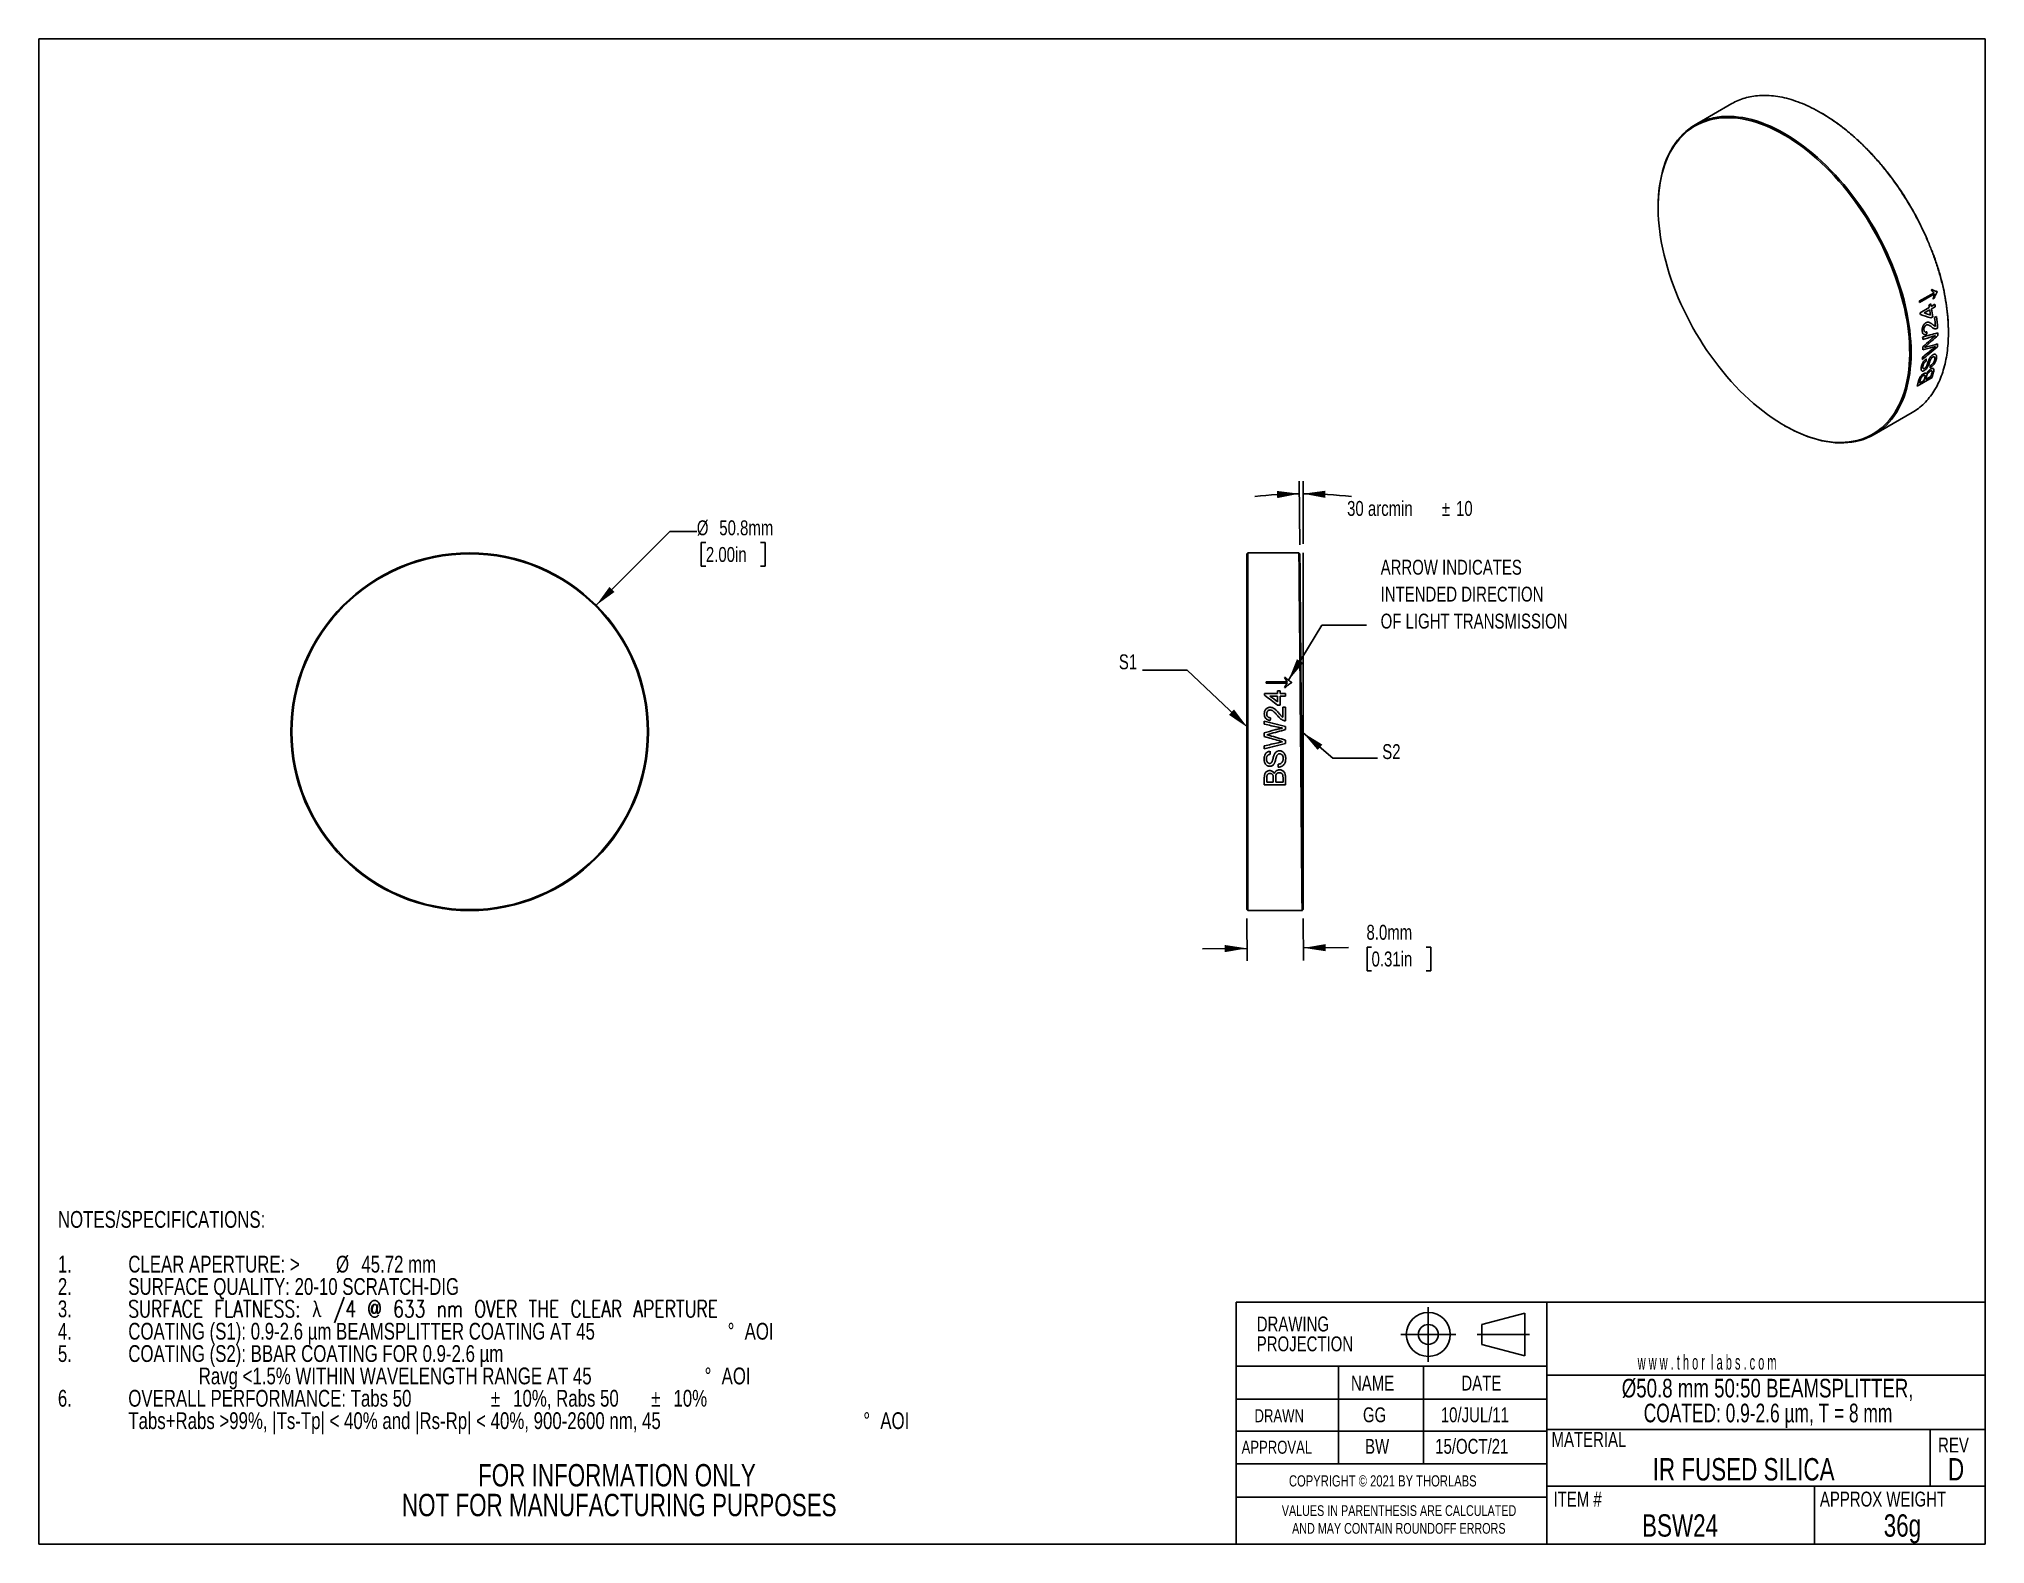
# Model space of a CAD drawing. Extents: x 2 to 278, y 1 to 215.
import ezdxf

# ---------------------------------------------------------------- set-up
doc = ezdxf.new("R2010")
doc.units = 0
doc.header["$PDSIZE"] = -1
doc.linetypes.add('SLD-CENTER', pattern=[19.05, 15.24, -1.27, 1.27, -1.27])
doc.linetypes.add('SLD-SOLID', pattern=[0])
doc.layers.get('0').update_dxf_attribs({"linetype": 'CONTINUOUS'})
doc.layers.add('ARROW', color=7, linetype='SLD-SOLID')
doc.styles.add('SLDTEXTSTYLE0', font='TXT', dxfattribs={"width": 0.75})
doc.styles.add('SLDTEXTSTYLE1', font='TXT', dxfattribs={"width": 0.75, "bigfont": 'bigfont'})
doc.styles.add('SLDTEXTSTYLE2', font='TXT', dxfattribs={"width": 0.5525})
doc.styles.add('SLDTEXTSTYLE3', font='TXT', dxfattribs={"width": 0.696429})
doc.dimstyles.new('SLDDIMSTYLE0', dxfattribs={"dimtxt": 2.116667, "dimasz": 3.175, "dimexe": 0, "dimexo": 0.0625, "dimgap": 0.529167, "dimtad": 0, "dimtih": 1, "dimtoh": 1, "dimdec": 1, "dimrnd": 1e-09, "dimzin": 12, "dimtxsty": 'SLDTEXTSTYLE0', "dimsah": 1, "dimcen": 0, "dimazin": 3, "dimtfac": 1, "dimtdec": 1, "dimtofl": 0, "dimtmove": 0, "dimatfit": 3, "dimtolj": 1, "dimtzin": 12})
doc.dimstyles.new('SLDDIMSTYLE1', dxfattribs={"dimtxt": 2.116667, "dimasz": 3.175, "dimexe": 0, "dimexo": 0.0625, "dimgap": 0.529167, "dimtad": 0, "dimtih": 1, "dimtoh": 1, "dimdec": 4, "dimzin": 12, "dimtxsty": 'SLDTEXTSTYLE0', "dimsah": 1, "dimcen": 0.09, "dimazin": 3, "dimtfac": 1, "dimtdec": 0, "dimtofl": 0, "dimtmove": 0, "dimatfit": 3, "dimtolj": 1, "dimtzin": 12})
doc.dimstyles.new('SLDDIMSTYLE2', dxfattribs={"dimtxt": 2.116667, "dimasz": 3.175, "dimexe": 0, "dimexo": 0.0625, "dimgap": 0.529167, "dimtad": 0, "dimtih": 1, "dimtoh": 1, "dimdec": 1, "dimrnd": 1e-09, "dimzin": 4, "dimtxsty": 'SLDTEXTSTYLE0', "dimsah": 1, "dimcen": 0.09, "dimazin": 3, "dimtfac": 1, "dimtdec": 1, "dimtmove": 0, "dimatfit": 3, "dimtolj": 1, "dimtzin": 12})
doc.dimstyles.new('SLDDIMSTYLE3', dxfattribs={"dimtxt": 0.18, "dimasz": 3.175, "dimexe": 0, "dimexo": 0.0625, "dimgap": 0, "dimtad": 0, "dimtih": 1, "dimtoh": 1, "dimdec": 0, "dimrnd": 1e-09, "dimzin": 0, "dimtxsty": 'STANDARD', "dimsah": 1, "dimcen": 0.09, "dimazin": 3, "dimtfac": 3.175, "dimtdec": 0, "dimtofl": 0, "dimtmove": 0, "dimatfit": 3, "dimtolj": 1, "dimtzin": 0})

msp = doc.modelspace()

# ---------------------------------------------------------------- texts
at = {"color": 7, "linetype": 'CONTINUOUS'}
for s, insert, char_height, attachment_point, style in [('w w w . t h o r  l a b s . c o m', (228.64586, 27.79575), 2.1166667, 1, 'SLDTEXTSTYLE2'), ('NAME', (187.92736, 24.82214), 2.116667, 1, 'SLDTEXTSTYLE0'), ('DATE', (203.61451, 24.82214), 2.116667, 1, 'SLDTEXTSTYLE0'), ('DRAWN', (174.23095, 20.05455), 1.852083, 1, 'SLDTEXTSTYLE0'), ('MATERIAL', (216.41998, 16.82432), 2.116667, 1, 'SLDTEXTSTYLE0'), ('APPROVAL', (172.39601, 15.57872), 1.852083, 1, 'SLDTEXTSTYLE0'), ('REV', (271.32169, 16.02377), 2.116667, 1, 'SLDTEXTSTYLE0'), ('IR FUSED SILICA', (243.69739, 13.11253), 3.175, 2, 'SLDTEXTSTYLE0'), ('D', (273.86573, 13.11253), 3.175, 2, 'SLDTEXTSTYLE0'), ('COPYRIGHT © 2021 BY THORLABS', (179.11748, 10.66806), 1.5875, 1, 'SLDTEXTSTYLE0'), ('ITEM #', (216.7004, 8.34948), 2.116667, 1, 'SLDTEXTSTYLE0'), ('APPROX WEIGHT', (254.5318, 8.34948), 2.1166667, 1, 'SLDTEXTSTYLE0'), ('BSW24', (234.67006, 5.13066), 3.175, 2, 'SLDTEXTSTYLE0'), ('36g', (266.24833, 5.13066), 3.175, 2, 'SLDTEXTSTYLE0')]:
    msp.add_mtext(s, dxfattribs=dict(at, insert=insert, char_height=char_height, attachment_point=attachment_point, style=style))
at = {"layer": 'ARROW', "char_height": 2.116667, "attachment_point": 1, "style": 'SLDTEXTSTYLE0'}
for s, insert in [('S1', (154.9629, 127.24522)), ('S2', (192.36914, 114.49749))]:
    msp.add_mtext(s, dxfattribs=dict(at, insert=insert))
at = {"layer": 'ARROW', "color": 7, "char_height": 2.116667, "attachment_point": 1, "style": 'SLDTEXTSTYLE0'}
for s, insert in [('GG', (189.63281, 20.31771)), ('10/JUL/11', (200.69184, 20.31771)), ('BW', (189.93512, 15.84188)), ('15/OCT/21', (199.89491, 15.84188))]:
    msp.add_mtext(s, dxfattribs=dict(at, insert=insert))

# ---------------------------------------------------------------- blocks, each defined once
blk = doc.blocks.new('THIRD_ANGLE_PROJECTION_BLO')
at = {"color": 7, "linetype": 'SLD-CENTER'}
for p, q in [((101.48, 23.81), (101.48, 14.07)), ((96.6, 18.94), (106.35, 18.94)), ((110.14, 18.94), (119.45, 18.94))]:
    blk.add_line(p, q, dxfattribs=at)
at = {"color": 7, "linetype": 'SLD-SOLID'}
for p, q in [((118.62, 22.75), (111, 20.71)), ((118.62, 15.13), (118.62, 22.75)), ((111, 20.71), (111, 17.17)), ((111, 17.17), (118.62, 15.13))]:
    blk.add_line(p, q, dxfattribs=at)
for radius in [3.9, 1.77]:
    blk.add_circle((101.48, 18.94), radius, dxfattribs=at)
at = {"color": 7, "linetype": 'CONTINUOUS'}
blk.add_point((101.48, 18.94), dxfattribs=at)
blk = doc.blocks.new('SW_NOTE_0')
at = {"layer": 'ARROW', "color": 0, "attachment_point": 1}
for s, insert, char_height, style in [('NOTES/SPECIFICATIONS:', (0, 3.07), 2.3813, 'SLDTEXTSTYLE0'), ('1.', (0, -3.28), 2.381, 'SLDTEXTSTYLE0'), ('CLEAR APERTURE: >', (10, -3.28), 2.3813, 'SLDTEXTSTYLE0'), ('%%c', (39.5, -3.28), 2.381, 'SLDTEXTSTYLE0'), ('45.72 mm', (43.1, -3.28), 2.381, 'SLDTEXTSTYLE0'), ('2.', (0, -6.46), 2.381, 'SLDTEXTSTYLE0'), ('SURFACE QUALITY: 20-10 SCRATCH-DIG', (10, -6.46), 2.3813, 'SLDTEXTSTYLE0'), ('3.', (0, -9.63), 2.381, 'SLDTEXTSTYLE0'), ('SURFACE FLATNESS: \\M+183C9 /4 @ 633 nm OVER THE CLEAR APERTURE', (10, -9.63), 2.3813, 'SLDTEXTSTYLE1'), ('4.', (0, -12.81), 2.381, 'SLDTEXTSTYLE0'), ('COATING (S1): 0.9-2.6 µm BEAMSPLITTER COATING AT 45', (10, -12.81), 2.3813, 'SLDTEXTSTYLE0'), ('%%d', (95.13, -12.81), 2.381, 'SLDTEXTSTYLE0'), ('AOI', (97.54, -12.81), 2.381, 'SLDTEXTSTYLE0'), ('5.', (0, -15.98), 2.381, 'SLDTEXTSTYLE0'), ('COATING (S2): BBAR COATING FOR 0.9-2.6 µm', (10, -15.98), 2.3813, 'SLDTEXTSTYLE0'), ('Ravg <1.5% WITHIN WAVELENGTH RANGE AT 45', (20, -19.16), 2.3813, 'SLDTEXTSTYLE0'), ('%%d', (91.86, -19.16), 2.381, 'SLDTEXTSTYLE0'), ('AOI', (94.27, -19.16), 2.381, 'SLDTEXTSTYLE0'), ('6.', (0, -22.33), 2.381, 'SLDTEXTSTYLE0'), ('OVERALL PERFORMANCE: Tabs 50', (10, -22.33), 2.3813, 'SLDTEXTSTYLE0'), ('%%p', (61.49, -22.33), 2.381, 'SLDTEXTSTYLE0'), ('10%, Rabs 50', (64.66, -22.33), 2.3813, 'SLDTEXTSTYLE0'), ('%%p', (84.26, -22.33), 2.381, 'SLDTEXTSTYLE0'), ('10%', (87.43, -22.33), 2.381, 'SLDTEXTSTYLE0'), ('Tabs+Rabs >99%, |Ts-Tp| < 40% and |Rs-Rp| < 40%, 900-2600 nm, 45', (10, -25.51), 2.3813, 'SLDTEXTSTYLE0'), ('%%d', (114.4, -25.51), 2.381, 'SLDTEXTSTYLE0'), ('AOI', (116.81, -25.51), 2.381, 'SLDTEXTSTYLE0')]:
    blk.add_mtext(s, dxfattribs=dict(at, insert=insert, char_height=char_height, style=style))
blk = doc.blocks.new('SW_NOTE_1')
at = {"color": 0, "linetype": 'CONTINUOUS', "char_height": 1.524, "attachment_point": 2, "style": 'SLDTEXTSTYLE0'}
for s, insert in [('VALUES IN PARENTHESIS ARE CALCULATED', (19.91, 1.96)), ('AND MAY CONTAIN ROUNDOFF ERRORS', (19.88, -0.56))]:
    blk.add_mtext(s, dxfattribs=dict(at, insert=insert))
blk = doc.blocks.new('SW_NOTE_2')
at = {"color": 0, "linetype": 'CONTINUOUS', "char_height": 2.117, "attachment_point": 1, "style": 'SLDTEXTSTYLE0'}
for s, insert in [('DRAWING', (0, 2.73)), ('PROJECTION', (0, -0.09))]:
    blk.add_mtext(s, dxfattribs=dict(at, insert=insert))
blk = doc.blocks.new('SW_NOTE_3')
at = {"color": 0, "linetype": 'CONTINUOUS', "char_height": 3.175, "attachment_point": 2, "style": 'SLDTEXTSTYLE0'}
for s, insert in [('FOR INFORMATION ONLY', (25.05, 4.09)), ('NOT FOR MANUFACTURING PURPOSES', (25.38, -0.14))]:
    blk.add_mtext(s, dxfattribs=dict(at, insert=insert))
blk = doc.blocks.new('SW_NOTE_4')
at = {"color": 0, "linetype": 'CONTINUOUS', "char_height": 2.6458, "attachment_point": 2}
for s, insert, style in [('Ø50.8 mm 50:50 BEAMSPLITTER,', (25.51, 3.41), 'SLDTEXTSTYLE0'), ('COATED: 0.9-2.6 µm, T = 8 mm', (25.57, -0.12), 'SLDTEXTSTYLE3')]:
    blk.add_mtext(s, dxfattribs=dict(at, insert=insert, style=style))
blk = doc.blocks.new('_D')
at = {"layer": 'ARROW'}
for p, q in [((80.72, 134.22), (91.21, 144.71)), ((91.21, 144.71), (95.02, 144.71)), ((96.31, 143.13), (95.66, 143.13)), ((95.66, 143.13), (95.66, 139.76)), ((104.06, 143.13), (104.71, 143.13)), ((104.71, 143.13), (104.71, 139.76)), ((95.66, 139.76), (96.31, 139.76)), ((104.71, 139.76), (104.06, 139.76))]:
    blk.add_line(p, q, dxfattribs=at)
blk.add_solid([(80.72, 134.22), (83.33, 136.11), (82.61, 136.83)], dxfattribs=at)
at = {"layer": 'ARROW', "char_height": 2.117, "attachment_point": 1, "style": 'SLDTEXTSTYLE0'}
for s, insert in [('%%c', (95.02, 146.28)), ('50.8mm', (98.21, 146.28)), ('2.00in', (96.31, 142.49))]:
    blk.add_mtext(s, dxfattribs=dict(at, insert=insert))
blk = doc.blocks.new('_D_1')
at = {"layer": 'ARROW'}
for p, q in [((180.67, 142.79), (180.59, 151.84)), ((181.12, 142.93), (181.12, 151.84))]:
    blk.add_line(p, q, dxfattribs=at)
for start, end in [(90.5, 96.6519), (83.2861, 90)]:
    blk.add_arc((181.12, 91), 59.06, start, end, dxfattribs=at)
for points in [[(180.6, 150.06), (177.41, 150.46), (177.45, 149.44)], [(181.12, 150.06), (184.28, 149.47), (184.31, 150.49)]]:
    blk.add_solid(points, dxfattribs=at)
at = {"layer": 'ARROW', "char_height": 2.117, "attachment_point": 1, "style": 'SLDTEXTSTYLE0'}
for s, insert in [('30 arcmin', (187.38, 149.03)), ('%%p', (200.83, 149.03)), ('10', (202.85, 149.03))]:
    blk.add_mtext(s, dxfattribs=dict(at, insert=insert))
blk = doc.blocks.new('_D_2')
at = {"layer": 'ARROW'}
for p, q in [((173.13, 89.73), (173.18, 83.72)), ((181.13, 89.73), (181.18, 83.79)), ((173.17, 85.5), (166.82, 85.44)), ((181.17, 85.57), (187.58, 85.62)), ((190.85, 85.69), (190.21, 85.69)), ((190.21, 85.69), (190.21, 82.32)), ((198.61, 85.69), (199.25, 85.69)), ((199.25, 85.69), (199.25, 82.32)), ((190.21, 82.32), (190.85, 82.32)), ((199.25, 82.32), (198.61, 82.32))]:
    blk.add_line(p, q, dxfattribs=at)
for points in [[(173.17, 85.5), (169.99, 85.98), (170, 84.96)], [(181.17, 85.57), (184.35, 85.09), (184.34, 86.1)]]:
    blk.add_solid(points, dxfattribs=at)
at = {"layer": 'ARROW', "char_height": 2.117, "attachment_point": 1, "style": 'SLDTEXTSTYLE0'}
for s, insert in [('8.0mm', (190.13, 88.84)), ('0.31in', (190.85, 85.05))]:
    blk.add_mtext(s, dxfattribs=dict(at, insert=insert))
blk = doc.blocks.new('SW_NOTE_5')
at = {"layer": 'ARROW', "color": 0, "char_height": 2.1167, "attachment_point": 1, "style": 'SLDTEXTSTYLE0'}
for s, insert in [('ARROW INDICATES', (2.02, 9.3)), ('INTENDED DIRECTION', (2.02, 5.48)), ('OF LIGHT TRANSMISSION', (2.02, 1.65))]:
    blk.add_mtext(s, dxfattribs=dict(at, insert=insert))

# ---------------------------------------------------------------- dimensions: what is measured, and where the dimension line sits
at = {"layer": 'ARROW'}
dim = msp.add_angular_dim_2l(base=(184.57758, 149.96355), line1=((181.11913, 141.66116), (181.11913, 91.00258)), line2=((180.67827, 141.51974), (181.11913, 91.00258)), text='30 arcmin%%p10', dimstyle='SLDDIMSTYLE1', dxfattribs=at)
dim.commit()
dim.dimension.update_dxf_attribs({"geometry": '_D_1', "text_midpoint": (196.67949, 147.97829), "dimtype": 162})
dim = msp.add_diameter_dim_2p(p1=(44.80193, 98.30065), p2=(80.72295, 134.22167), dimstyle='SLDDIMSTYLE0', dxfattribs=at)
dim.commit()
dim.dimension.update_dxf_attribs({"geometry": '_D', "text_midpoint": (101.9974, 144.70681), "dimtype": 163})
dim = msp.add_linear_dim(base=(173.1684, 85.49839), p1=(181.11913, 91.00258), p2=(173.12036, 91.00258), angle=0.5, dimstyle='SLDDIMSTYLE2', dxfattribs=at)
dim.commit()
dim.dimension.update_dxf_attribs({"geometry": '_D_2', "text_midpoint": (194.73143, 85.68656), "dimtype": 160})

# ---------------------------------------------------------------- linework, layer by layer
at = {"color": 7, "linetype": 'SLD-SOLID'}
for p, q in [((1.57935, 214.64538), (277.98921, 214.64538)), ((1.57935, 214.64538), (1.57935, 0.90316)), ((277.98921, 0.90316), (277.98921, 214.64538)), ((242.01303, 205.45724), (236.82289, 202.46103)), ((254.769, 204.11382), (254.66902, 204.17156)), ((231.56134, 190.83178), (231.56134, 190.71632)), ((268.63446, 177.38785), (270.74856, 178.60829)), ((270.78852, 178.42438), (268.67443, 177.20394)), ((270.00602, 176.84919), (270.27798, 177.00619)), ((270.33678, 179.00931), (270.44727, 179.07309)), ((270.33822, 176.66517), (270.85495, 176.96347)), ((270.73294, 177.76504), (270.62373, 177.702)), ((268.76083, 175.75456), (270.06626, 176.50817)), ((270.12247, 176.16844), (269.35842, 175.72737)), ((270.55532, 175.18119), (270.28335, 175.02419)), ((270.91117, 176.62375), (270.39444, 176.32545)), ((270.82737, 175.08917), (271.09934, 175.24618)), ((272.78222, 173.33087), (272.78048, 173.44633)), ((270.45815, 166.5814), (268.33683, 165.35678)), ((268.66822, 165.77874), (269.32093, 166.15554)), ((269.5657, 166.29684), (270.3, 166.72075)), ((262.22082, 158.46575), (267.63266, 161.58994)), ((249.41895, 159.78268), (249.51894, 159.72494)), ((173.26179, 141.66116), (173.12036, 141.51974)), ((173.12036, 91.00258), (173.12036, 141.51974)), ((180.53685, 141.66116), (173.26179, 141.66116)), ((173.26179, 90.86116), (173.26179, 141.66116)), ((175.65883, 121.6995), (177.50498, 121.6995)), ((175.65883, 121.43621), (175.65883, 121.6995)), ((175.90462, 123.36466), (178.8944, 123.36466)), ((175.90462, 123.16768), (175.90462, 123.36466)), ((178.8944, 123.16768), (175.90462, 123.16768)), ((177.50498, 122.07456), (177.88959, 122.07456)), ((177.50498, 121.6995), (177.50498, 122.07456)), ((177.88959, 121.6995), (177.88959, 122.07456)), ((177.88959, 121.6995), (178.62036, 121.6995)), ((178.49476, 123.96423), (178.65101, 123.96423)), ((178.65282, 122.56246), (178.49837, 122.56246)), ((178.62036, 121.32319), (178.62036, 121.6995)), ((179.49056, 123.21452), (179.49056, 123.30464)), ((177.50498, 121.32319), (176.42445, 121.32319)), ((177.50498, 120.50439), (177.50498, 121.32319)), ((177.88959, 120.03559), (177.50498, 120.03559)), ((177.88959, 120.03559), (177.88959, 121.32319)), ((178.62036, 121.32319), (177.88959, 121.32319)), ((178.23575, 119.76914), (178.62036, 119.76914)), ((178.23575, 118.31061), (178.23575, 119.76914)), ((178.62036, 117.81788), (178.62036, 119.76914)), ((175.62036, 117.34317), (175.62036, 117.77949)), ((175.62036, 115.58516), (175.62036, 116.0941)), ((178.62036, 116.55923), (178.62036, 117.02427)), ((175.62036, 113.82262), (175.62036, 114.25784)), ((176.46652, 113.05817), (176.46652, 113.4783)), ((178.62036, 114.5755), (178.62036, 115.0753)), ((177.5819, 111.23683), (177.5819, 111.65222)), ((175.62036, 108.70426), (175.62036, 109.78363)), ((178.62036, 108.70426), (175.62036, 108.70426)), ((175.96652, 109.10921), (175.96652, 109.65936)), ((175.96652, 109.10921), (176.88959, 109.10921)), ((176.88959, 109.10921), (176.88959, 109.70464)), ((177.23575, 109.10921), (177.23575, 109.74587)), ((177.23575, 109.10921), (178.27421, 109.10921)), ((178.27421, 109.10921), (178.27421, 109.79293)), ((178.62036, 108.70426), (178.62036, 109.78654)), ((173.12036, 91.00258), (173.26179, 90.86116)), ((173.26179, 90.86116), (181.0302, 90.86116)), ((277.98921, 35.23945), (277.98921, 50.03314)), ((171.63276, 7.56273), (171.63276, 35.23945)), ((171.63276, 35.23945), (215.74276, 35.23945)), ((215.74276, 35.23945), (215.74276, 0.90316)), ((215.74276, 35.23945), (277.98921, 35.23945)), ((171.63276, 12.29589), (171.63276, 26.16614)), ((171.63276, 0.90316), (171.63276, 26.16614)), ((215.74276, 26.16614), (171.63276, 26.16614)), ((186.13381, 26.16614), (186.13381, 12.29589)), ((198.21459, 26.16614), (198.21459, 12.29589)), ((215.74276, 24.89273), (277.98921, 24.89273)), ((215.74276, 21.4874), (171.63276, 21.4874)), ((215.74276, 16.92168), (171.63276, 16.92168)), ((215.74276, 17.16046), (277.98921, 17.16046)), ((270.16836, 17.16046), (270.16836, 9.14092)), ((215.74276, 12.29589), (171.63276, 12.29589)), ((171.63276, 12.29589), (171.63276, 7.56273)), ((215.74276, 9.14092), (277.98921, 9.14092)), ((253.74904, 9.14092), (253.74904, 0.90316)), ((171.63276, 7.56273), (215.74276, 7.56273)), ((277.98921, 0.90316), (1.57935, 0.90316))]:
    msp.add_line(p, q, dxfattribs=at)
at = {"color": 7, "linetype": 'SLD-SOLID', "flags": 128}
for points in [[(249.52186, 201.20353), (248.85029, 201.57671), (248.17966, 201.92037), (247.51092, 202.23401), (246.84498, 202.51721), (246.18279, 202.76956), (245.52527, 202.99071), (244.87333, 203.18036), (244.2279, 203.33824), (243.58987, 203.46412), (242.96014, 203.55784), (242.33959, 203.61925), (241.72908, 203.64828), (241.12947, 203.64489), (240.5416, 203.60907), (239.96629, 203.54088), (239.40434, 203.44042), (238.85654, 203.30782), (238.32366, 203.14327), (237.80644, 202.947), (237.3056, 202.71928), (236.82186, 202.46044), (236.35587, 202.17083), (235.9083, 201.85086), (235.47976, 201.50099), (235.07087, 201.12168), (234.68218, 200.71349), (234.31426, 200.27697), (233.9676, 199.81274), (233.64269, 199.32146), (233.33999, 198.80379), (233.05993, 198.26048), (232.80289, 197.69227), (232.56923, 197.09997), (232.35928, 196.4844), (232.17333, 195.84642), (232.01165, 195.18693), (231.87446, 194.50685), (231.76195, 193.80713), (231.67428, 193.08874), (231.61156, 192.3527), (231.5739, 191.60002), (231.56134, 190.83178)], [(249.42186, 201.03033), (248.75003, 201.40356), (248.07916, 201.74708), (247.41019, 202.0604), (246.74406, 202.34306), (246.08173, 202.59467), (245.42412, 202.81488), (244.77218, 203.00337), (244.12681, 203.15987), (243.48894, 203.28417), (242.85946, 203.37609), (242.23927, 203.43549), (241.62925, 203.4623), (241.03026, 203.45647), (240.44315, 203.41802), (239.86874, 203.347), (239.30786, 203.24351), (238.76129, 203.10769), (238.22981, 202.93974), (237.71417, 202.73989), (237.2151, 202.50843), (236.73331, 202.24569), (236.26948, 201.95204), (235.82426, 201.62789), (235.39829, 201.27371), (234.99217, 200.88998), (234.60647, 200.47727), (234.24175, 200.03614), (233.8985, 199.56723), (233.57723, 199.0712), (233.27839, 198.54875), (233.00239, 198.00062), (232.74964, 197.42758), (232.52048, 196.83046), (232.31525, 196.21008), (232.13422, 195.56734), (231.97767, 194.90314), (231.8458, 194.21842), (231.73882, 193.51414), (231.65686, 192.79132), (231.60004, 192.05096), (231.56845, 191.29412), (231.56213, 190.52187), (231.58109, 189.7353), (231.6253, 188.93553), (231.6947, 188.12368), (231.78919, 187.30091), (231.90864, 186.46838), (232.05287, 185.62727), (232.22169, 184.77876), (232.41485, 183.92407), (232.63209, 183.0644), (232.87309, 182.20097), (233.13751, 181.33499), (233.42498, 180.4677), (233.73509, 179.60032), (234.06741, 178.73408), (234.42146, 177.87021), (234.79674, 177.00992), (235.19272, 176.15444), (235.60883, 175.30498), (236.0445, 174.46274), (236.49911, 173.62891), (236.972, 172.80467), (237.46252, 171.99119), (237.96996, 171.18962), (238.49361, 170.40109), (239.03273, 169.62673), (239.58656, 168.86762), (240.1543, 168.12484), (240.73517, 167.39944), (241.32832, 166.69245), (241.93294, 166.00488), (242.54815, 165.33768), (243.17309, 164.69181), (243.80688, 164.06819), (244.44861, 163.46768), (245.09738, 162.89115), (245.75228, 162.33941), (246.41236, 161.81324), (247.07671, 161.31339), (247.74438, 160.84056), (248.41442, 160.39542), (249.08588, 159.97861), (249.75783, 159.5907), (250.42929, 159.23226), (251.09933, 158.90379), (251.767, 158.60574), (252.43135, 158.33856), (253.09143, 158.10261), (253.74633, 157.89822), (254.3951, 157.7257), (255.03683, 157.58527), (255.67062, 157.47714), (256.29556, 157.40147), (256.91077, 157.35836), (257.51539, 157.34786), (258.10854, 157.37001), (258.68941, 157.42475), (259.25715, 157.51203), (259.81098, 157.6317), (260.3501, 157.78362), (260.87375, 157.96755), (261.38119, 158.18323), (261.87171, 158.43038), (262.3446, 158.70862), (262.79921, 159.01758), (263.23488, 159.35681), (263.651, 159.72583), (264.04698, 160.12412), (264.42225, 160.55111), (264.7763, 161.00621), (265.10862, 161.48877), (265.41873, 161.9981), (265.7062, 162.53348), (265.97062, 163.09416), (266.21162, 163.67935), (266.42886, 164.28821), (266.62202, 164.91988), (266.79084, 165.57346), (266.93507, 166.24805), (267.05452, 166.94267), (267.14901, 167.65634), (267.21841, 168.38806), (267.26262, 169.13679), (267.28158, 169.90147), (267.27526, 170.68102), (267.24367, 171.47433), (267.18685, 172.28029), (267.10489, 173.09774), (266.99791, 173.92554), (266.86604, 174.76251), (266.70949, 175.60747), (266.52847, 176.45921), (266.32323, 177.31655), (266.09407, 178.17825), (265.84132, 179.04311), (265.56532, 179.9099), (265.26648, 180.77739), (264.94521, 181.64435), (264.60196, 182.50956), (264.23724, 183.37179), (263.85154, 184.22982), (263.44542, 185.08245), (263.01945, 185.92845), (262.57423, 186.76663), (262.1104, 187.59581), (261.62861, 188.41482), (261.12954, 189.22249), (260.6139, 190.01767), (260.08242, 190.79926), (259.53585, 191.56613), (258.97497, 192.31721), (258.40056, 193.05143), (257.81345, 193.76775), (257.21446, 194.46515), (256.60444, 195.14266), (255.98425, 195.79931), (255.35478, 196.43417), (254.7169, 197.04634), (254.07154, 197.63496), (253.41959, 198.1992), (252.76198, 198.73824), (252.09965, 199.25135), (251.43352, 199.73777), (250.76455, 200.19684), (250.09368, 200.62789), (249.42186, 201.03033)], [(249.51894, 159.72494), (249.52186, 159.72326), (250.19342, 159.35007), (250.86405, 159.00642), (251.53279, 158.69278), (252.19873, 158.40958), (252.86092, 158.15723), (253.51845, 157.93607), (254.17038, 157.74642), (254.81581, 157.58855), (255.45384, 157.46266), (256.08357, 157.36895), (256.70412, 157.30753), (257.31463, 157.2785), (257.91424, 157.2819), (258.50211, 157.31772), (259.07742, 157.38591), (259.63937, 157.48637), (260.18717, 157.61897), (260.72005, 157.78352), (261.23727, 157.97979), (261.73811, 158.20751), (262.22186, 158.46635), (262.68784, 158.75596), (263.13542, 159.07592), (263.56395, 159.4258), (263.97284, 159.8051), (264.36153, 160.2133), (264.72946, 160.64981), (265.07612, 161.11404), (265.40102, 161.60533), (265.70372, 162.123), (265.98378, 162.66631), (266.24082, 163.23452), (266.47448, 163.82682), (266.68443, 164.44239), (266.87038, 165.08036), (267.03206, 165.73985), (267.16925, 166.41994), (267.28176, 167.11966), (267.36944, 167.83805), (267.43215, 168.57409), (267.46981, 169.32676), (267.48237, 170.09501), (267.46981, 170.87776), (267.43215, 171.67391), (267.36944, 172.48236), (267.28176, 173.30197), (267.16925, 174.1316), (267.03206, 174.97008), (266.87038, 175.81625), (266.68443, 176.66891), (266.47448, 177.52688), (266.24082, 178.38896), (265.98378, 179.25394), (265.70372, 180.12061), (265.40102, 180.98776), (265.07612, 181.85418), (264.72946, 182.71865), (264.36153, 183.57997), (263.97284, 184.43693), (263.56395, 185.28833), (263.13542, 186.13298), (262.68784, 186.96971), (262.22186, 187.79733), (261.73811, 188.6147), (261.23727, 189.42066), (260.72005, 190.2141), (260.18717, 190.99391), (259.63937, 191.75898), (259.07742, 192.50826), (258.50211, 193.24069), (257.91424, 193.95525), (257.31463, 194.65094), (256.70412, 195.32679), (256.08357, 195.98185), (255.45384, 196.6152), (254.81581, 197.22597), (254.17038, 197.81329), (253.51845, 198.37635), (252.86092, 198.91435), (252.19873, 199.42655), (251.53279, 199.91223), (250.86405, 200.37071), (250.19342, 200.80134), (249.52186, 201.20353), (249.52186, 201.20353)], [(180.67827, 141.51974), (180.60756, 141.59045), (180.53685, 141.66116)], [(180.9802, 90.85872), (180.97976, 90.90929), (180.97844, 91.06018), (180.97626, 91.31018), (180.97322, 91.65805), (180.96934, 92.10257), (180.96463, 92.64251), (180.9591, 93.27646), (180.95333, 93.93772), (180.94691, 94.67286), (180.93988, 95.4792), (180.93224, 96.35405), (180.92403, 97.29474), (180.91527, 98.29856), (180.90512, 99.46207), (180.89438, 100.69202), (180.88312, 101.9832), (180.87136, 103.33039), (180.85916, 104.72837), (180.84656, 106.17192), (180.83361, 107.65564), (180.82148, 109.04581), (180.80914, 110.45985), (180.79663, 111.89302), (180.784, 113.34059), (180.77129, 114.79781), (180.75853, 116.25994), (180.74461, 117.85482), (180.73074, 119.44334), (180.71699, 121.01935), (180.7034, 122.57669), (180.69003, 124.10921), (180.67692, 125.61074), (180.66414, 127.07511), (180.65276, 128.37984), (180.64172, 129.64445), (180.63107, 130.86492), (180.62084, 132.03724), (180.61106, 133.15738), (180.60178, 134.22132), (180.59225, 135.31331), (180.58338, 136.32986), (180.5752, 137.2675), (180.56773, 138.12272), (180.56102, 138.89205), (180.55508, 139.572), (180.54996, 140.15919), (180.54599, 140.6142), (180.54272, 140.98859), (180.54017, 141.28142), (180.53833, 141.49176), (180.53722, 141.61865), (180.53685, 141.66116)], [(181.11913, 91.00258), (181.11869, 91.05287), (181.11738, 91.20292), (181.11521, 91.45151), (181.11219, 91.79742), (181.10834, 92.23945), (181.10365, 92.77636), (181.09815, 93.40675), (181.09241, 94.06429), (181.08603, 94.79531), (181.07903, 95.59712), (181.07144, 96.46706), (181.06328, 97.40246), (181.05457, 98.40065), (181.04447, 99.55762), (181.0338, 100.78067), (181.02259, 102.0646), (181.0109, 103.40422), (180.99877, 104.79435), (180.98624, 106.22979), (180.97337, 107.70518), (180.9613, 109.08754), (180.94903, 110.49364), (180.9366, 111.91877), (180.92404, 113.3582), (180.91139, 114.80724), (180.8987, 116.26116), (180.88486, 117.84709), (180.87108, 119.42669), (180.8574, 120.99385), (180.84389, 122.54244), (180.83059, 124.06635), (180.81756, 125.55946), (180.80485, 127.0156), (180.79353, 128.313), (180.78255, 129.57051), (180.77196, 130.78413), (180.76179, 131.94986), (180.75207, 133.06371), (180.74284, 134.12168), (180.73336, 135.20754), (180.72454, 136.21838), (180.7164, 137.15075), (180.70898, 138.00117), (180.7023, 138.76618), (180.6964, 139.44231), (180.69131, 140.0262), (180.68736, 140.47865), (180.68411, 140.85094), (180.68157, 141.14214), (180.67974, 141.35129), (180.67864, 141.47747), (180.67827, 141.51974)], [(180.9802, 90.85872), (181.04966, 90.93065), (181.11913, 91.00258)]]:
    msp.add_lwpolyline(points, dxfattribs=at)
at = {"color": 7, "linetype": 'SLD-SOLID'}
for radius in [25.4, 25.25858]:
    msp.add_circle((62.76244, 116.26116), radius, dxfattribs=at)
for centre, radius, start, end in [((235.35485, 170.06001), 34.07682, 12.1013562, 12.417798), ((238.68555, 171.24988), 32.11257, 9.7084435, 10.3263295), ((239.73766, 171.63976), 31.56941, 9.0835152, 9.7084683), ((237.89953, 171.52572), 34.06758, 12.1765087, 12.3213), ((237.56275, 170.41729), 31.65132, 9.2712972, 9.7080096), ((238.41358, 171.09287), 32.11257, 9.7084435, 10.3263295), ((239.80743, 171.31979), 30.70035, 7.7082075, 9.0870382), ((240.41834, 171.52743), 30.35766, 6.9127197, 9.0937076), ((243.04653, 171.94511), 27.95819, 3.8711836, 6.456897), ((243.67853, 172.13646), 27.59658, 2.9839152, 6.4701039), ((243.34151, 171.0175), 25.8092, 2.0721366, 2.8840884), ((246.56772, 172.27605), 24.70376, 0.5808835, 1.4709268), ((248.25696, 170.93994), 20.89012, 354.986968, 355.9218425), ((245.79403, 171.05403), 23.35609, 358.6640263, 359.6751302), ((249.86874, 171.18985), 19.87214, 353.2977813, 354.233738), ((249.31929, 172.23333), 21.95136, 356.5931504, 357.629525), ((253.97594, 169.94212), 15.07516, 342.2920634, 345.2794479), ((254.07433, 170.12352), 15.2269, 343.4210889, 344.9310108), ((254.70364, 170.50705), 15.25126, 343.4219248, 345.0539509), ((254.92706, 170.65448), 15.27346, 343.4227421, 345.1656868), ((252.92173, 171.31476), 17.58337, 349.0036506, 350.0191613), ((255.63697, 171.08537), 15.29884, 343.42374, 345.2929615), ((256.09578, 171.16718), 15.0767, 342.2921653, 345.2873376)]:
    msp.add_arc(centre, radius, start, end, dxfattribs=at)
for points, knots in [([(254.6661, 204.17324), (254.22733, 204.41578), (253.34977, 204.90085), (252.04164, 205.48344), (250.74833, 205.95678), (249.47677, 206.30825), (248.2338, 206.53825), (247.04948, 206.6413), (245.9277, 206.6255), (244.87012, 206.50069), (243.86096, 206.26483), (242.89992, 205.92876), (242.30842, 205.61448), (242.01291, 205.45747)], [0, 0, 0, 0, 0.093344597, 0.186689672, 0.280037141, 0.373383467, 0.466727694, 0.560073715, 0.648086712, 0.73610232, 0.82411868, 0.912132976, 1, 1, 1, 1]), ([(267.63365, 161.58815), (267.63386, 161.58826), (267.95235, 161.74717), (268.52897, 162.1699), (269.34947, 162.86623), (270.08445, 163.68687), (270.7401, 164.60962), (271.30996, 165.63472), (271.78141, 166.73526), (272.15797, 167.89907), (272.44463, 169.11409), (272.6477, 170.39747), (272.7661, 171.74322), (272.79937, 173.17366), (272.74016, 174.68623), (272.5835, 176.27557), (272.33199, 177.90358), (271.98703, 179.56159), (271.55012, 181.24089), (271.03251, 182.90042), (270.4432, 184.53058), (269.79128, 186.12365), (269.06836, 187.70437), (268.27775, 189.26526), (267.40552, 190.82971), (266.4507, 192.3875), (265.41491, 193.92778), (264.32256, 195.41246), (263.17952, 196.8337), (261.99165, 198.18369), (260.78823, 199.43005), (259.57825, 200.57155), (258.36963, 201.60986), (257.14421, 202.56045), (255.90767, 203.42779), (255.07996, 203.92476), (254.6661, 204.17324)], [0, 0, 0, 0, 0.000021244, 0.031130993, 0.062240975, 0.093351813, 0.124462311, 0.155572134, 0.186682561, 0.216015584, 0.245349452, 0.274683531, 0.304016869, 0.333350192, 0.364460487, 0.395570918, 0.426682096, 0.45779282, 0.488902749, 0.520013158, 0.549346052, 0.578679685, 0.608013428, 0.637346335, 0.666679139, 0.697788801, 0.728898523, 0.760008936, 0.791118854, 0.822227952, 0.853337524, 0.882669638, 0.912002517, 0.941335545, 0.970667791, 1, 1, 1, 1]), ([(269.80094, 186.14967), (269.79882, 186.15485), (269.58089, 186.68768), (269.08204, 187.73837), (268.30277, 189.29144), (267.43356, 190.84685), (266.48463, 192.39596), (265.45451, 193.92757), (264.36834, 195.40392), (263.2317, 196.81717), (262.05051, 198.15958), (260.85384, 199.39894), (259.65066, 200.53403), (258.44883, 201.56651), (257.23029, 202.51176), (256.0007, 203.37423), (255.17764, 203.86841), (254.7661, 204.11549)], [0, 0, 0, 0, 0.0006835403, 0.0702593442, 0.1398331638, 0.2094067353, 0.2831947755, 0.3569829582, 0.4307727748, 0.5045614135, 0.5783481052, 0.6521359183, 0.721707834, 0.7912815606, 0.8608556403, 0.9304278641, 1, 1, 1, 1]), ([(272.7755, 173.44889), (272.76353, 173.89703), (272.73801, 174.8525), (272.58137, 176.37534), (272.33312, 177.99312), (271.98991, 179.64214), (271.55437, 181.31185), (271.04412, 182.96237), (270.63893, 184.05303), (270.4423, 184.58233)], [0, 0, 0, 0, 0.129400657, 0.275895175, 0.422393212, 0.568889109, 0.715381257, 0.861875662, 1, 1, 1, 1]), ([(270.74856, 178.60829), (270.7291, 178.62021), (270.69019, 178.64404), (270.61674, 178.70182), (270.52912, 178.78266), (270.42992, 178.8908), (270.36783, 178.9698), (270.33678, 179.00931)], [0, 0, 0, 0, 0.125005036, 0.250014117, 0.499970893, 0.749974406, 1, 1, 1, 1]), ([(270.44727, 179.07309), (270.50501, 179.03731), (270.62047, 178.96575), (270.76961, 178.89121), (270.89248, 178.84357), (270.98733, 178.81816), (271.08386, 178.80048), (271.14956, 178.79718), (271.18241, 178.79552)], [0, 0, 0, 0, 0.250026688, 0.500000314, 0.625001757, 0.749999845, 0.874994982, 1, 1, 1, 1]), ([(270.62373, 177.702), (270.63369, 177.76276), (270.65361, 177.88428), (270.68208, 178.04581), (270.71546, 178.17448), (270.74947, 178.29361), (270.77334, 178.37352), (270.78852, 178.42438)], [0, 0, 0, 0, 0.2500182246, 0.4999820767, 0.6632315264, 0.7856940299, 1, 1, 1, 1]), ([(271.20068, 178.71139), (271.17199, 178.67244), (271.1146, 178.59453), (271.02672, 178.44365), (270.94404, 178.28359), (270.86809, 178.10855), (270.80008, 177.94268), (270.75591, 177.82582), (270.73294, 177.76504)], [0, 0, 0, 0, 0.142843861, 0.285684366, 0.49991881, 0.652789091, 0.819404042, 1, 1, 1, 1]), ([(269.05915, 173.19525), (269.0574, 173.22021), (269.05388, 173.27015), (269.05318, 173.37356), (269.06285, 173.5084), (269.09617, 173.67471), (269.15505, 173.83983), (269.23436, 173.99425), (269.33213, 174.13361), (269.42646, 174.22703), (269.50589, 174.28932), (269.54685, 174.314), (269.56733, 174.32634)], [0, 0, 0, 0, 0.062581537, 0.125149296, 0.250191255, 0.376845546, 0.500094732, 0.626424174, 0.74998962, 0.874873435, 0.937428089, 1, 1, 1, 1]), ([(269.56733, 174.32634), (269.59006, 174.33863), (269.63553, 174.36319), (269.72703, 174.3972), (269.88532, 174.42662), (270.09351, 174.38246), (270.2728, 174.28011), (270.40943, 174.18741), (270.47544, 174.13793), (270.50845, 174.11319)], [0, 0, 0, 0, 0.0625675661, 0.1251140026, 0.2501011478, 0.4995675077, 0.7496838682, 0.874840258, 1, 1, 1, 1]), ([(269.713, 172.72613), (269.69188, 172.71693), (269.64964, 172.69854), (269.56566, 172.66926), (269.45685, 172.64848), (269.34174, 172.66051), (269.21101, 172.72918), (269.12327, 172.86483), (269.08232, 173.02265), (269.06671, 173.11958), (269.06167, 173.17002), (269.05915, 173.19525)], [0, 0, 0, 0, 0.062665237, 0.125316615, 0.250504703, 0.393388012, 0.500636242, 0.749470695, 0.87468021, 0.937334701, 1, 1, 1, 1]), ([(269.60499, 173.99612), (269.59296, 173.98877), (269.56891, 173.97406), (269.52212, 173.93737), (269.44479, 173.85905), (269.37398, 173.73869), (269.32874, 173.61067), (269.30752, 173.51314), (269.30006, 173.41836), (269.30303, 173.35904), (269.30452, 173.32937)], [0, 0, 0, 0, 0.0626688719, 0.1253235933, 0.2503465934, 0.4992250359, 0.6243290408, 0.7494788951, 0.8747178277, 1, 1, 1, 1]), ([(269.30452, 173.32937), (269.30808, 173.29846), (269.3152, 173.23668), (269.34664, 173.12649), (269.40698, 173.04383), (269.49134, 173.00612), (269.56491, 173.00564), (269.64251, 173.02478), (269.69487, 173.05235), (269.72107, 173.06615)], [0, 0, 0, 0, 0.125301052, 0.250509848, 0.499343369, 0.624448872, 0.749545718, 0.874705741, 1, 1, 1, 1]), ([(270.40516, 173.73357), (270.35915, 173.76831), (270.24415, 173.85516), (270.09175, 173.95274), (269.9486, 174.02222), (269.84245, 174.05081), (269.7457, 174.04837), (269.6654, 174.02743), (269.62512, 174.00656), (269.60499, 173.99612)], [0, 0, 0, 0, 0.200107623, 0.500190959, 0.625228462, 0.750190218, 0.875039393, 0.937526827, 1, 1, 1, 1]), ([(270.21197, 171.88533), (270.27482, 171.94037), (270.40053, 172.05045), (270.59017, 172.21076), (270.78025, 172.36881), (270.90766, 172.47056), (270.97136, 172.52143)], [0, 0, 0, 0, 0.250001229, 0.500000247, 0.749999387, 1, 1, 1, 1]), ([(271.04725, 173.49793), (271.01565, 173.49368), (270.95245, 173.48518), (270.83278, 173.49406), (270.70355, 173.52949), (270.58337, 173.59884), (270.48713, 173.66487), (270.43248, 173.71067), (270.40516, 173.73357)], [0, 0, 0, 0, 0.125020927, 0.250049374, 0.499820991, 0.699849996, 0.849922119, 1, 1, 1, 1]), ([(270.50845, 174.11319), (270.54299, 174.08605), (270.59135, 174.04805), (270.66012, 173.99418), (270.71505, 173.95167), (270.77126, 173.91151), (270.82512, 173.87629), (270.87948, 173.85117), (270.92045, 173.83884), (270.94093, 173.83267)], [0, 0, 0, 0, 0.250016862, 0.350026126, 0.500036976, 0.648943077, 0.750032019, 0.874998244, 1, 1, 1, 1]), ([(270.97136, 172.52143), (270.89812, 172.49876), (270.78826, 172.46475), (270.64149, 172.41819), (270.56814, 172.39529), (270.53146, 172.38384)], [0, 0, 0, 0, 0.499999876, 0.749999942, 1, 1, 1, 1]), ([(271.23769, 173.57302), (271.2217, 173.56374), (271.18971, 173.54517), (271.14168, 173.52421), (271.09387, 173.50689), (271.06279, 173.50092), (271.04725, 173.49793)], [0, 0, 0, 0, 0.250029756, 0.500013372, 0.749982686, 1, 1, 1, 1]), ([(268.91155, 167.99143), (268.91989, 168.04171), (268.93656, 168.14224), (268.99525, 168.35712), (269.09303, 168.59726), (269.22795, 168.80594), (269.32363, 168.92257), (269.41218, 169.0172), (269.49874, 169.09439), (269.57966, 169.15409), (269.6201, 169.18022), (269.64033, 169.19329)], [0, 0, 0, 0, 0.125250104, 0.250447483, 0.499600648, 0.642311642, 0.713852349, 0.785389462, 0.892637636, 0.946307359, 1, 1, 1, 1]), ([(269.60508, 168.87059), (269.57631, 168.85009), (269.51879, 168.80908), (269.43368, 168.73067), (269.35425, 168.64041), (269.28639, 168.53927), (269.23455, 168.43538), (269.19864, 168.33394), (269.17295, 168.23656), (269.16307, 168.1757), (269.15813, 168.14527)], [0, 0, 0, 0, 0.125077052, 0.250090701, 0.377003749, 0.499851064, 0.624749584, 0.749774017, 0.874848918, 1, 1, 1, 1]), ([(269.60146, 168.04612), (269.60914, 168.05776), (269.62335, 168.07931), (269.64892, 168.12312), (269.68652, 168.19914), (269.73218, 168.3079), (269.78075, 168.43743), (269.8379, 168.60869), (269.89572, 168.78151), (269.95717, 168.95677), (269.99319, 169.04599), (270.0112, 169.0906)], [0, 0, 0, 0, 0.033741065, 0.062464507, 0.12494734, 0.249922526, 0.374932237, 0.499955382, 0.749986914, 0.875002454, 1, 1, 1, 1]), ([(270.23151, 169.06161), (270.2249, 169.04521), (270.20924, 169.00635), (270.18054, 168.92933), (270.1446, 168.82573), (270.10488, 168.71202), (270.05284, 168.5614), (270.00305, 168.42378), (269.95101, 168.29924), (269.91769, 168.22313), (269.89494, 168.17719), (269.88129, 168.14962)], [0, 0, 0, 0, 0.052750429, 0.1249942, 0.249999903, 0.392866122, 0.500019588, 0.750013182, 0.850016225, 0.910020616, 1, 1, 1, 1]), ([(270.0112, 169.0906), (270.02869, 169.12961), (270.05929, 169.19786), (270.13145, 169.33416), (270.21515, 169.46418), (270.31685, 169.584), (270.39836, 169.66361), (270.48267, 169.73206), (270.53893, 169.76664), (270.56706, 169.78394)], [0, 0, 0, 0, 0.143010341, 0.250265948, 0.499707988, 0.624782748, 0.749843553, 0.874920825, 1, 1, 1, 1]), ([(271.09792, 169.32182), (271.09352, 169.29266), (271.08474, 169.23435), (271.06473, 169.14384), (271.04103, 169.05201), (270.99928, 168.92439), (270.93083, 168.76244), (270.78022, 168.50208), (270.5723, 168.25883), (270.37767, 168.09358), (270.26549, 168.01251), (270.21001, 167.97803), (270.18226, 167.9608)], [0, 0, 0, 0, 0.062690784, 0.125374739, 0.188063018, 0.250738283, 0.379843311, 0.501013152, 0.749494133, 0.874649553, 0.93732391, 1, 1, 1, 1]), ([(270.54716, 169.46894), (270.53076, 169.45872), (270.49798, 169.4383), (270.43255, 169.38519), (270.35494, 169.29883), (270.29571, 169.19977), (270.25704, 169.12071), (270.24002, 169.08132), (270.23151, 169.06161)], [0, 0, 0, 0, 0.125281549, 0.2504017094, 0.4996939485, 0.7494089043, 0.8746796943, 1, 1, 1, 1]), ([(270.239, 168.26723), (270.27563, 168.29263), (270.33098, 168.331), (270.4041, 168.39051), (270.47699, 168.45453), (270.5646, 168.54442), (270.65709, 168.66794), (270.73075, 168.79633), (270.7894, 168.925), (270.83078, 169.05027), (270.84438, 169.12782), (270.85118, 169.16661)], [0, 0, 0, 0, 0.125116896, 0.189030821, 0.250267033, 0.377090792, 0.499883738, 0.624853926, 0.749867385, 0.874895935, 1, 1, 1, 1]), ([(270.85118, 169.16661), (270.85471, 169.19622), (270.86176, 169.25541), (270.85732, 169.3621), (270.82942, 169.45191), (270.76988, 169.50659), (270.70601, 169.51917), (270.64389, 169.51159), (270.5895, 169.49159), (270.56128, 169.47649), (270.54716, 169.46894)], [0, 0, 0, 0, 0.125234065, 0.250432742, 0.499852944, 0.624843681, 0.749803137, 0.874793552, 0.937374676, 1, 1, 1, 1]), ([(270.56706, 169.78394), (270.59012, 169.79633), (270.63621, 169.82111), (270.72569, 169.85567), (270.82975, 169.87219), (270.93693, 169.85453), (271.04634, 169.77856), (271.10152, 169.63778), (271.11405, 169.46633), (271.1033, 169.37), (271.09792, 169.32182)], [0, 0, 0, 0, 0.0626377064, 0.1252328576, 0.2502449673, 0.3754734208, 0.5002705549, 0.749579185, 0.8747558686, 1, 1, 1, 1]), ([(268.55628, 166.11145), (268.56875, 166.15611), (268.59178, 166.23864), (268.63972, 166.37086), (268.7007, 166.50627), (268.78583, 166.65031), (268.89302, 166.79271), (269.01456, 166.92278), (269.12236, 167.01859), (269.20837, 167.08186), (269.25064, 167.10761), (269.27178, 167.12048)], [0, 0, 0, 0, 0.13543949, 0.250258401, 0.375265813, 0.500159174, 0.621897403, 0.749957123, 0.874884606, 0.93742176, 1, 1, 1, 1]), ([(269.23076, 166.838), (269.2163, 166.82929), (269.18739, 166.81187), (269.1286, 166.77098), (269.0604, 166.71337), (268.99319, 166.64288), (268.94237, 166.57921), (268.89646, 166.50673), (268.85798, 166.42376), (268.82735, 166.33489), (268.80024, 166.24824), (268.78517, 166.19261), (268.77763, 166.1648)], [0, 0, 0, 0, 0.062577226, 0.1251218798, 0.2499730198, 0.3498773801, 0.4248322792, 0.4997937112, 0.624555107, 0.7496814357, 0.8748345517, 1, 1, 1, 1]), ([(269.36491, 167.56292), (269.34315, 167.55108), (269.29966, 167.52742), (269.21635, 167.49375), (269.12134, 167.47553), (269.02562, 167.48821), (268.95458, 167.54449), (268.91578, 167.6321), (268.89781, 167.73982), (268.8952, 167.85558), (268.9061, 167.94614), (268.91155, 167.99143)], [0, 0, 0, 0, 0.062581292, 0.125118562, 0.250033997, 0.374893452, 0.499766599, 0.642535642, 0.749765946, 0.874854662, 1, 1, 1, 1]), ([(269.15813, 168.14527), (269.1546, 168.11838), (269.14754, 168.06462), (269.14431, 167.96536), (269.15699, 167.8766), (269.2067, 167.82831), (269.25837, 167.812), (269.31363, 167.81981), (269.36235, 167.83823), (269.38795, 167.85217), (269.40076, 167.85914)], [0, 0, 0, 0, 0.12527537, 0.250545901, 0.499889946, 0.62484653, 0.74988713, 0.87475718, 0.937375961, 1, 1, 1, 1]), ([(269.47793, 166.80713), (269.4763, 166.81906), (269.47304, 166.84292), (269.45408, 166.87949), (269.40925, 166.9031), (269.34081, 166.89132), (269.27902, 166.86428), (269.24685, 166.84676), (269.23076, 166.838)], [0, 0, 0, 0, 0.125325927, 0.250528081, 0.499786007, 0.749385012, 0.8746453, 1, 1, 1, 1]), ([(269.27178, 167.12048), (269.2961, 167.13353), (269.34471, 167.1596), (269.43483, 167.19028), (269.53313, 167.19778), (269.60245, 167.16253), (269.63844, 167.11314), (269.65037, 167.08263), (269.65633, 167.06737)], [0, 0, 0, 0, 0.125211706, 0.250348363, 0.499941464, 0.74955233, 0.874740227, 1, 1, 1, 1]), ([(269.88129, 168.14962), (269.86583, 168.12061), (269.83492, 168.06259), (269.76522, 167.94731), (269.66073, 167.80689), (269.53888, 167.68663), (269.43895, 167.60796), (269.38959, 167.57793), (269.36491, 167.56292)], [0, 0, 0, 0, 0.125270399, 0.250479625, 0.500208112, 0.749634201, 0.874780546, 1, 1, 1, 1]), ([(269.40076, 167.85914), (269.41825, 167.8699), (269.45323, 167.89142), (269.50607, 167.93565), (269.55707, 167.98722), (269.58666, 168.02648), (269.60146, 168.04612)], [0, 0, 0, 0, 0.250196619, 0.500057136, 0.749872262, 1, 1, 1, 1]), ([(269.43893, 166.57361), (269.44943, 166.61483), (269.46516, 166.67666), (269.47599, 166.74501), (269.47897, 166.78193), (269.47827, 166.7988), (269.47793, 166.80713)], [0, 0, 0, 0, 0.500031168, 0.750060927, 0.876574092, 1, 1, 1, 1]), ([(269.65633, 167.06737), (269.67179, 167.09993), (269.7027, 167.16504), (269.76014, 167.26556), (269.82762, 167.36584), (269.9291, 167.4952), (270.04584, 167.61211), (270.16506, 167.70503), (270.22374, 167.74084), (270.25308, 167.75875)], [0, 0, 0, 0, 0.125200577, 0.250354529, 0.375448017, 0.500535946, 0.749737117, 0.874833099, 1, 1, 1, 1]), ([(270.18279, 167.45749), (270.16546, 167.44705), (270.1308, 167.42618), (270.06018, 167.37531), (269.98049, 167.30384), (269.89943, 167.21205), (269.83413, 167.11839), (269.78317, 167.02085), (269.74587, 166.92464), (269.71543, 166.83223), (269.69945, 166.77348), (269.69147, 166.7441)], [0, 0, 0, 0, 0.071538407, 0.143027276, 0.285618048, 0.393527586, 0.499604806, 0.624492112, 0.749607907, 0.874791298, 1, 1, 1, 1]), ([(270.46969, 167.37219), (270.47014, 167.38986), (270.47104, 167.42517), (270.46185, 167.47013), (270.4409, 167.50434), (270.39285, 167.52681), (270.32498, 167.52181), (270.24609, 167.49218), (270.2039, 167.46906), (270.18279, 167.45749)], [0, 0, 0, 0, 0.1252091874, 0.2503702745, 0.3754443116, 0.5004441034, 0.7496801818, 0.874777746, 1, 1, 1, 1]), ([(270.25308, 167.75875), (270.27639, 167.77158), (270.323, 167.79723), (270.4127, 167.83595), (270.515, 167.85953), (270.62051, 167.85646), (270.71707, 167.78998), (270.73324, 167.6417), (270.71135, 167.47359), (270.68921, 167.38328), (270.67814, 167.33812)], [0, 0, 0, 0, 0.062666014, 0.125301434, 0.250381664, 0.375470595, 0.500339526, 0.749378666, 0.874674218, 1, 1, 1, 1]), ([(270.43457, 167.20135), (270.44058, 167.22482), (270.4511, 167.26589), (270.46403, 167.32374), (270.4678, 167.35605), (270.46969, 167.37219)], [0, 0, 0, 0, 0.400055132, 0.700113049, 1, 1, 1, 1]), ([(178.8944, 123.36466), (178.87329, 123.38661), (178.83108, 123.43049), (178.75522, 123.52517), (178.66852, 123.64892), (178.5758, 123.80392), (178.52178, 123.91079), (178.49476, 123.96423)], [0, 0, 0, 0, 0.125005036, 0.250014117, 0.499970893, 0.749974406, 1, 1, 1, 1]), ([(178.49837, 122.56246), (178.52628, 122.61601), (178.5821, 122.72311), (178.65981, 122.86336), (178.73568, 122.96868), (178.81009, 123.06422), (178.86161, 123.12745), (178.8944, 123.16769)], [0, 0, 0, 0, 0.2500182246, 0.4999820767, 0.6632315264, 0.7856940299, 1, 1, 1, 1]), ([(178.65101, 123.96423), (178.71236, 123.8999), (178.83504, 123.77124), (179.00002, 123.62043), (179.1403, 123.50869), (179.25202, 123.43293), (179.36817, 123.36339), (179.44976, 123.32422), (179.49056, 123.30464)], [0, 0, 0, 0, 0.250026688, 0.500000314, 0.625001757, 0.749999845, 0.874994982, 1, 1, 1, 1]), ([(179.49056, 123.21452), (179.44392, 123.19316), (179.35064, 123.15044), (179.19951, 123.05462), (179.05287, 122.94677), (178.91132, 122.82024), (178.78264, 122.69768), (178.69724, 122.60873), (178.65282, 122.56246)], [0, 0, 0, 0, 0.142843861, 0.285684366, 0.49991881, 0.652789091, 0.819404042, 1, 1, 1, 1]), ([(175.62036, 118.81453), (175.62083, 118.84341), (175.62175, 118.90115), (175.63298, 119.01607), (175.66253, 119.15851), (175.72869, 119.31958), (175.82974, 119.46239), (175.95718, 119.58016), (176.10746, 119.66971), (176.2466, 119.71168), (176.36138, 119.72937), (176.41945, 119.73049), (176.44849, 119.73105)], [0, 0, 0, 0, 0.062581537, 0.125149296, 0.250191255, 0.376845546, 0.500094732, 0.626424174, 0.74998962, 0.874873435, 0.937428089, 1, 1, 1, 1]), ([(176.45209, 119.34965), (176.43503, 119.34921), (176.40091, 119.34831), (176.33345, 119.33775), (176.21961, 119.30098), (176.10906, 119.21405), (176.03227, 119.10206), (175.99185, 119.00802), (175.97058, 118.90794), (175.96787, 118.84009), (175.96652, 118.80616)], [0, 0, 0, 0, 0.0626688719, 0.1253235933, 0.2503465934, 0.4992250359, 0.6243290408, 0.7494788951, 0.8747178277, 1, 1, 1, 1]), ([(176.44849, 119.73105), (176.48052, 119.73014), (176.54457, 119.72833), (176.67118, 119.70808), (176.88591, 119.64133), (177.15676, 119.46362), (177.38291, 119.23892), (177.55469, 119.05024), (177.63774, 118.95328), (177.67926, 118.9048)], [0, 0, 0, 0, 0.0625675661, 0.1251140026, 0.2501011478, 0.4995675077, 0.7496838682, 0.874840258, 1, 1, 1, 1]), ([(177.49837, 118.54773), (177.43968, 118.61642), (177.29299, 118.78814), (177.09916, 118.9937), (176.91558, 119.16114), (176.777, 119.25966), (176.64723, 119.31802), (176.53705, 119.34576), (176.48041, 119.34836), (176.45209, 119.34965)], [0, 0, 0, 0, 0.200107623, 0.500190959, 0.625228462, 0.750190218, 0.875039393, 0.937526827, 1, 1, 1, 1]), ([(177.67926, 118.9048), (177.72273, 118.85252), (177.78359, 118.77933), (177.87072, 118.67486), (177.94058, 118.59177), (178.01271, 118.51022), (178.08236, 118.43552), (178.15384, 118.37173), (178.20844, 118.33099), (178.23575, 118.31061)], [0, 0, 0, 0, 0.250016862, 0.350026126, 0.500036976, 0.648943077, 0.750032019, 0.874998244, 1, 1, 1, 1]), ([(176.46652, 117.85627), (176.43686, 117.85972), (176.37756, 117.86663), (176.26019, 117.88873), (176.10944, 117.93709), (175.95272, 118.02714), (175.77969, 118.19183), (175.67237, 118.40321), (175.6329, 118.607), (175.62215, 118.72543), (175.62096, 118.78483), (175.62036, 118.81453)], [0, 0, 0, 0, 0.062665237, 0.125316615, 0.250504703, 0.393388012, 0.500636242, 0.749470695, 0.87468021, 0.937334701, 1, 1, 1, 1]), ([(175.96652, 118.80616), (175.9679, 118.76945), (175.97068, 118.69604), (176.00165, 118.55236), (176.0754, 118.42004), (176.18664, 118.32228), (176.28678, 118.27359), (176.39423, 118.24445), (176.46805, 118.24143), (176.50498, 118.23992)], [0, 0, 0, 0, 0.125301052, 0.250509848, 0.499343369, 0.624448872, 0.749545718, 0.874705741, 1, 1, 1, 1]), ([(177.12337, 116.52258), (177.21251, 116.54529), (177.3908, 116.59072), (177.65986, 116.6521), (177.92964, 116.71032), (178.11047, 116.74419), (178.20089, 116.76113)], [0, 0, 0, 0, 0.250001229, 0.500000247, 0.749999387, 1, 1, 1, 1]), ([(178.35354, 117.85807), (178.30987, 117.87418), (178.22253, 117.9064), (178.05922, 117.99596), (177.88528, 118.1219), (177.72747, 118.27966), (177.6027, 118.41722), (177.53315, 118.50423), (177.49837, 118.54773)], [0, 0, 0, 0, 0.125020927, 0.250049374, 0.499820991, 0.699849996, 0.849922119, 1, 1, 1, 1]), ([(178.20089, 116.76113), (178.0978, 116.78467), (177.94315, 116.81997), (177.73665, 116.86566), (177.63348, 116.8889), (177.5819, 116.90052)], [0, 0, 0, 0, 0.499999876, 0.749999942, 1, 1, 1, 1]), ([(178.62036, 117.81788), (178.59774, 117.81782), (178.5525, 117.81771), (178.48506, 117.82551), (178.41817, 117.83738), (178.37508, 117.85117), (178.35354, 117.85807)], [0, 0, 0, 0, 0.250029756, 0.500013372, 0.749982686, 1, 1, 1, 1]), ([(175.5819, 112.37564), (175.58368, 112.44132), (175.58724, 112.57267), (175.63343, 112.83115), (175.73789, 113.08992), (175.90684, 113.27195), (176.03228, 113.35702), (176.15065, 113.41715), (176.26889, 113.45468), (176.38134, 113.47256), (176.43812, 113.47638), (176.46652, 113.4783)], [0, 0, 0, 0, 0.125250104, 0.250447483, 0.499600648, 0.642311642, 0.713852349, 0.785389462, 0.892637636, 0.946307359, 1, 1, 1, 1]), ([(177.04344, 113.03791), (177.06304, 113.07844), (177.09735, 113.14937), (177.18344, 113.28122), (177.28875, 113.39435), (177.42321, 113.47855), (177.5336, 113.5233), (177.64992, 113.55044), (177.72917, 113.55333), (177.7688, 113.55477)], [0, 0, 0, 0, 0.143010341, 0.250265948, 0.499707988, 0.624782748, 0.749843553, 0.874920825, 1, 1, 1, 1]), ([(177.7688, 113.55477), (177.80154, 113.55352), (177.86699, 113.55101), (177.99605, 113.52755), (178.14972, 113.46772), (178.31362, 113.35798), (178.49104, 113.16491), (178.59986, 112.9227), (178.65279, 112.66868), (178.65681, 112.53907), (178.65883, 112.47425)], [0, 0, 0, 0, 0.0626377064, 0.1252328576, 0.2502449673, 0.3754734208, 0.5002705549, 0.749579185, 0.8747558686, 1, 1, 1, 1]), ([(176.40342, 111.34998), (176.37243, 111.35108), (176.31049, 111.35329), (176.18835, 111.37527), (176.04307, 111.43105), (175.88792, 111.53403), (175.76007, 111.68055), (175.67561, 111.84487), (175.61998, 112.0197), (175.5876, 112.192), (175.5838, 112.31442), (175.5819, 112.37564)], [0, 0, 0, 0, 0.062581292, 0.125118562, 0.250033997, 0.374893452, 0.499766599, 0.642535642, 0.749765946, 0.874854662, 1, 1, 1, 1]), ([(175.62036, 109.78363), (175.62175, 109.84575), (175.62432, 109.96054), (175.64902, 110.13167), (175.69538, 110.29426), (175.77946, 110.44678), (175.90126, 110.57518), (176.05158, 110.6701), (176.19218, 110.72308), (176.30903, 110.74454), (176.36834, 110.74665), (176.39801, 110.74771)], [0, 0, 0, 0, 0.13543949, 0.250258401, 0.375265813, 0.500159174, 0.621897403, 0.749957123, 0.874884606, 0.93742176, 1, 1, 1, 1]), ([(176.46652, 113.05817), (176.42653, 113.0527), (176.34657, 113.04177), (176.23148, 113.00063), (176.12731, 112.9381), (176.04303, 112.85052), (175.98414, 112.74551), (175.94973, 112.6303), (175.93075, 112.51185), (175.92896, 112.43214), (175.92806, 112.39227)], [0, 0, 0, 0, 0.125077052, 0.250090701, 0.377003749, 0.499851064, 0.624749584, 0.749774017, 0.874848918, 1, 1, 1, 1]), ([(175.92806, 112.39227), (175.92866, 112.35624), (175.92987, 112.2842), (175.94818, 112.14205), (175.98978, 112.00071), (176.07986, 111.88666), (176.16504, 111.81805), (176.24962, 111.78211), (176.32111, 111.76764), (176.35755, 111.76637), (176.37577, 111.76574)], [0, 0, 0, 0, 0.12527537, 0.250545901, 0.499889946, 0.62484653, 0.74988713, 0.87475718, 0.937375961, 1, 1, 1, 1]), ([(176.37577, 111.76574), (176.40034, 111.76673), (176.44944, 111.76871), (176.5205, 111.7892), (176.58673, 111.82219), (176.62277, 111.85516), (176.6408, 111.87165)], [0, 0, 0, 0, 0.250196619, 0.500057136, 0.749872262, 1, 1, 1, 1]), ([(176.39801, 110.74771), (176.43274, 110.74615), (176.50218, 110.74302), (176.63713, 110.70938), (176.79361, 110.6316), (176.91915, 110.51192), (176.99645, 110.3996), (177.02777, 110.33935), (177.04344, 110.30921)], [0, 0, 0, 0, 0.125211706, 0.250348363, 0.499941464, 0.74955233, 0.874740227, 1, 1, 1, 1]), ([(177.05185, 111.78526), (177.03539, 111.75525), (177.00248, 111.69524), (176.92474, 111.58252), (176.79998, 111.46142), (176.64247, 111.38547), (176.50744, 111.35348), (176.4381, 111.35115), (176.40342, 111.34998)], [0, 0, 0, 0, 0.125270399, 0.250479625, 0.500208112, 0.749634201, 0.874780546, 1, 1, 1, 1]), ([(176.6408, 111.87165), (176.64978, 111.88235), (176.66642, 111.90215), (176.69511, 111.94519), (176.7345, 112.0255), (176.77881, 112.14667), (176.82362, 112.29484), (176.87337, 112.49523), (176.92602, 112.69513), (176.98575, 112.89349), (177.02421, 112.98977), (177.04344, 113.03791)], [0, 0, 0, 0, 0.033741065, 0.062464507, 0.12494734, 0.249922526, 0.374932237, 0.499955382, 0.749986914, 0.875002454, 1, 1, 1, 1]), ([(177.04344, 110.30921), (177.05618, 110.34728), (177.08166, 110.4234), (177.13776, 110.53101), (177.21084, 110.62846), (177.32913, 110.74036), (177.47712, 110.81811), (177.63749, 110.85585), (177.71981, 110.85888), (177.76099, 110.8604)], [0, 0, 0, 0, 0.125200577, 0.250354529, 0.375448017, 0.500535946, 0.749737117, 0.874833099, 1, 1, 1, 1]), ([(177.38419, 112.81747), (177.3773, 112.7996), (177.36098, 112.75726), (177.33249, 112.67112), (177.29882, 112.5525), (177.26233, 112.42165), (177.21597, 112.24674), (177.1716, 112.08737), (177.12185, 111.94779), (177.0894, 111.86347), (177.06593, 111.81459), (177.05185, 111.78526)], [0, 0, 0, 0, 0.052750429, 0.1249942, 0.249999903, 0.392866122, 0.500019588, 0.750013182, 0.850016225, 0.910020616, 1, 1, 1, 1]), ([(177.78923, 113.1345), (177.76617, 113.13345), (177.72007, 113.13135), (177.6302, 113.10991), (177.52774, 113.05173), (177.45578, 112.96048), (177.41174, 112.88036), (177.39337, 112.83844), (177.38419, 112.81747)], [0, 0, 0, 0, 0.125281549, 0.2504017094, 0.4996939485, 0.7494089043, 0.8746796943, 1, 1, 1, 1]), ([(178.65883, 112.47425), (178.65846, 112.4358), (178.65774, 112.3589), (178.64761, 112.24404), (178.63264, 112.12978), (178.59906, 111.97755), (178.53392, 111.79595), (178.3685, 111.53601), (178.11111, 111.34845), (177.85208, 111.26746), (177.69846, 111.24245), (177.62076, 111.2387), (177.5819, 111.23683)], [0, 0, 0, 0, 0.062690784, 0.125374739, 0.188063018, 0.250738283, 0.379843311, 0.501013152, 0.749494133, 0.874649553, 0.93732391, 1, 1, 1, 1]), ([(177.5819, 111.65222), (177.63253, 111.6586), (177.70903, 111.66824), (177.80769, 111.69418), (177.90478, 111.72704), (178.01805, 111.78581), (178.13034, 111.8902), (178.21261, 112.01726), (178.27234, 112.15658), (178.30701, 112.30459), (178.31078, 112.40541), (178.31267, 112.45583)], [0, 0, 0, 0, 0.125116896, 0.189030821, 0.250267033, 0.377090792, 0.499883738, 0.624853926, 0.749867385, 0.874895935, 1, 1, 1, 1]), ([(177.76099, 110.8604), (177.79417, 110.85942), (177.86051, 110.85744), (177.99181, 110.837), (178.14868, 110.78136), (178.32032, 110.68058), (178.50097, 110.48682), (178.58421, 110.23343), (178.61699, 109.97929), (178.61924, 109.8508), (178.62036, 109.78654)], [0, 0, 0, 0, 0.062666014, 0.125301434, 0.250381664, 0.375470595, 0.500339526, 0.749378666, 0.874674218, 1, 1, 1, 1]), ([(178.31267, 112.45583), (178.3117, 112.49555), (178.30975, 112.57499), (178.28096, 112.73129), (178.22091, 112.88159), (178.1203, 113.00706), (178.02112, 113.07647), (177.92831, 113.11606), (177.84942, 113.13199), (177.8093, 113.13366), (177.78923, 113.1345)], [0, 0, 0, 0, 0.125234065, 0.250432742, 0.499852944, 0.624843681, 0.749803137, 0.874793552, 0.937374676, 1, 1, 1, 1]), ([(176.43527, 110.33551), (176.41496, 110.33492), (176.37436, 110.33374), (176.29391, 110.32254), (176.20452, 110.29313), (176.12193, 110.24187), (176.06369, 110.18619), (176.01729, 110.11137), (175.98783, 110.012), (175.97458, 109.89476), (175.96698, 109.77707), (175.96667, 109.6986), (175.96652, 109.65936)], [0, 0, 0, 0, 0.062577226, 0.1251218798, 0.2499730198, 0.3498773801, 0.4248322792, 0.4997937112, 0.624555107, 0.7496814357, 0.8748345517, 1, 1, 1, 1]), ([(176.85414, 110.05364), (176.84655, 110.0747), (176.83137, 110.11678), (176.78538, 110.19414), (176.7024, 110.27434), (176.59485, 110.31906), (176.50412, 110.33297), (176.45822, 110.33466), (176.43527, 110.33551)], [0, 0, 0, 0, 0.125325927, 0.250528081, 0.499786007, 0.749385012, 0.8746453, 1, 1, 1, 1]), ([(176.88959, 109.70464), (176.8889, 109.76323), (176.88786, 109.85111), (176.87683, 109.95351), (176.86628, 110.01137), (176.85815, 110.03967), (176.85414, 110.05364)], [0, 0, 0, 0, 0.500031168, 0.750060927, 0.876574092, 1, 1, 1, 1]), ([(177.75498, 110.44777), (177.73063, 110.44707), (177.68194, 110.44569), (177.58587, 110.42951), (177.48282, 110.38868), (177.38548, 110.31627), (177.31507, 110.22581), (177.27031, 110.11509), (177.24837, 109.99282), (177.23704, 109.86946), (177.23618, 109.78707), (177.23575, 109.74587)], [0, 0, 0, 0, 0.071538407, 0.143027276, 0.285618048, 0.393527586, 0.499604806, 0.624492112, 0.749607907, 0.874791298, 1, 1, 1, 1]), ([(178.25979, 110.04141), (178.25327, 110.06988), (178.24023, 110.12681), (178.20705, 110.20854), (178.15916, 110.28351), (178.07173, 110.36447), (177.96276, 110.41931), (177.84519, 110.4448), (177.78506, 110.44678), (177.75498, 110.44777)], [0, 0, 0, 0, 0.1252091874, 0.2503702745, 0.3754443116, 0.5004441034, 0.7496801818, 0.874777746, 1, 1, 1, 1]), ([(178.27421, 109.79293), (178.27402, 109.82611), (178.27368, 109.88418), (178.27058, 109.96728), (178.26338, 110.0167), (178.25979, 110.04141)], [0, 0, 0, 0, 0.400055132, 0.700113049, 1, 1, 1, 1])]:
    msp.add_open_spline(points, degree=3, knots=knots, dxfattribs=at)
for points in [[(270.28335, 175.02419), (269.79837, 175.1848), (269.30408, 175.34915), (268.8006, 175.51661)], [(269.35842, 175.72737), (269.65223, 175.62965), (269.94289, 175.53301), (270.23037, 175.43758)], [(269.11802, 172.31611), (269.83578, 172.51276), (270.55089, 172.71076), (271.26335, 172.91019)], [(270.53146, 172.38384), (270.06649, 172.23897), (269.60062, 172.0946), (269.13383, 171.9507)], [(269.14975, 170.9216), (269.50467, 171.24235), (269.85875, 171.5636), (270.21197, 171.88533)], [(271.27022, 172.5265), (270.73156, 172.04295), (270.19109, 171.56043), (269.64879, 171.07899)], [(269.72107, 173.06615), (269.71906, 172.95247), (269.71638, 172.83913), (269.713, 172.72613)], [(271.23186, 170.92885), (270.51294, 170.32232), (269.79137, 169.71751), (269.06717, 169.11451)], [(269.09418, 169.45429), (269.56749, 169.8388), (270.03988, 170.22392), (270.51136, 170.60963)], [(270.57552, 170.87105), (270.0999, 170.74951), (269.62265, 170.629), (269.14377, 170.50948)], [(269.64879, 171.07899), (269.5672, 171.00654), (269.48556, 170.93411), (269.40388, 170.86171)], [(269.40388, 170.86171), (269.49608, 170.88454), (269.58821, 170.9074), (269.68028, 170.9303)], [(269.68028, 170.9303), (270.2061, 171.0608), (270.72996, 171.19248), (271.25187, 171.3254)], [(270.51136, 170.60963), (270.65655, 170.72838), (270.80165, 170.84719), (270.94666, 170.96605)], [(270.94666, 170.96605), (270.82306, 170.93431), (270.69935, 170.90265), (270.57552, 170.87105)], [(177.50498, 120.03559), (176.88959, 120.50469), (176.27421, 120.9718), (175.65883, 121.43621)], [(176.42445, 121.32319), (176.78463, 121.05112), (177.1448, 120.77814), (177.50498, 120.50439)], [(175.62036, 117.77949), (176.62036, 117.52793), (177.62036, 117.27616), (178.62036, 117.02427)], [(177.5819, 116.90052), (176.92806, 117.04811), (176.27421, 117.19566), (175.62036, 117.34317)], [(175.62036, 116.0941), (176.12137, 116.23692), (176.62237, 116.37976), (177.12337, 116.52258)], [(178.62036, 116.55923), (177.85614, 116.35031), (177.09192, 116.14136), (176.3277, 115.93245)], [(176.50498, 118.23992), (176.49216, 118.11211), (176.47934, 117.98422), (176.46652, 117.85627)], [(177.66784, 114.99306), (176.98535, 115.19033), (176.30286, 115.38771), (175.62036, 115.58516)], [(175.62036, 114.25784), (176.27802, 114.40581), (176.93567, 114.55389), (177.59332, 114.70205)], [(178.62036, 114.5755), (177.62036, 114.32426), (176.62036, 114.07326), (175.62036, 113.82262)], [(176.3277, 115.93245), (176.21271, 115.901), (176.09773, 115.86955), (175.98274, 115.83811)], [(175.98274, 115.83811), (176.11375, 115.80025), (176.24476, 115.7624), (176.37577, 115.72454)], [(176.37577, 115.72454), (177.12397, 115.50805), (177.87217, 115.29161), (178.62036, 115.0753)], [(177.59332, 114.70205), (177.79584, 114.74763), (177.99837, 114.79323), (178.20089, 114.83883)], [(178.20089, 114.83883), (178.02321, 114.89023), (177.84552, 114.94164), (177.66784, 114.99306)]]:
    msp.add_open_spline(points, degree=3, dxfattribs=at)
at = {"layer": 'ARROW'}
msp.add_line((181.11913, 91.00258), (181.11913, 141.66116), dxfattribs=at)
at = {"layer": 'ARROW', "flags": 128}
msp.add_lwpolyline([(191.6875, 112.5), (185.3375, 112.5), (181.11913, 116.12561)], dxfattribs=at)
at = {"layer": 'ARROW'}
msp.add_solid([(181.11913, 116.12561), (183.19586, 113.67085), (183.85811, 114.44136)], dxfattribs=at)

# ---------------------------------------------------------------- block references
at = {"color": 7, "linetype": 'CONTINUOUS'}
for name, p in [('SW_NOTE_2', (174.54837, 30.48353)), ('SW_NOTE_4', (221.59221, 20.96116)), ('SW_NOTE_3', (58.62047, 8.17766)), ('SW_NOTE_1', (174.84301, 4.45586))]:
    msp.add_blockref(name, p, dxfattribs=at)
at = {"color": 7, "linetype": 'CONTINUOUS', "xscale": 0.8, "yscale": 0.8, "zscale": 0.8}
msp.add_blockref('THIRD_ANGLE_PROJECTION_BLO', (117.72622, 15.51623), dxfattribs=at)
at = {"layer": 'ARROW'}
for name, p in [('SW_NOTE_5', (190.125, 131.38107)), ('SW_NOTE_0', (4.27364, 45.12853))]:
    msp.add_blockref(name, p, dxfattribs=at)

msp.set_redraw_order([(e.dxf.handle, doc.entitydb.next_handle()) for e in msp.query("TEXT MTEXT ATTDEF DIMENSION ARC_DIMENSION")])  # texts and dimensions are drawn at this point

# ---------------------------------------------------------------- leaders
for points in [[(179.05736, 123.57552), (183.775, 131.38107), (190.125, 131.38107)], [(173.26179, 116.85456), (164.6625, 125), (158.3125, 125)]]:
    msp.add_leader(points, dimstyle='SLDDIMSTYLE3', dxfattribs=at)

doc.saveas('drawing.dxf')
